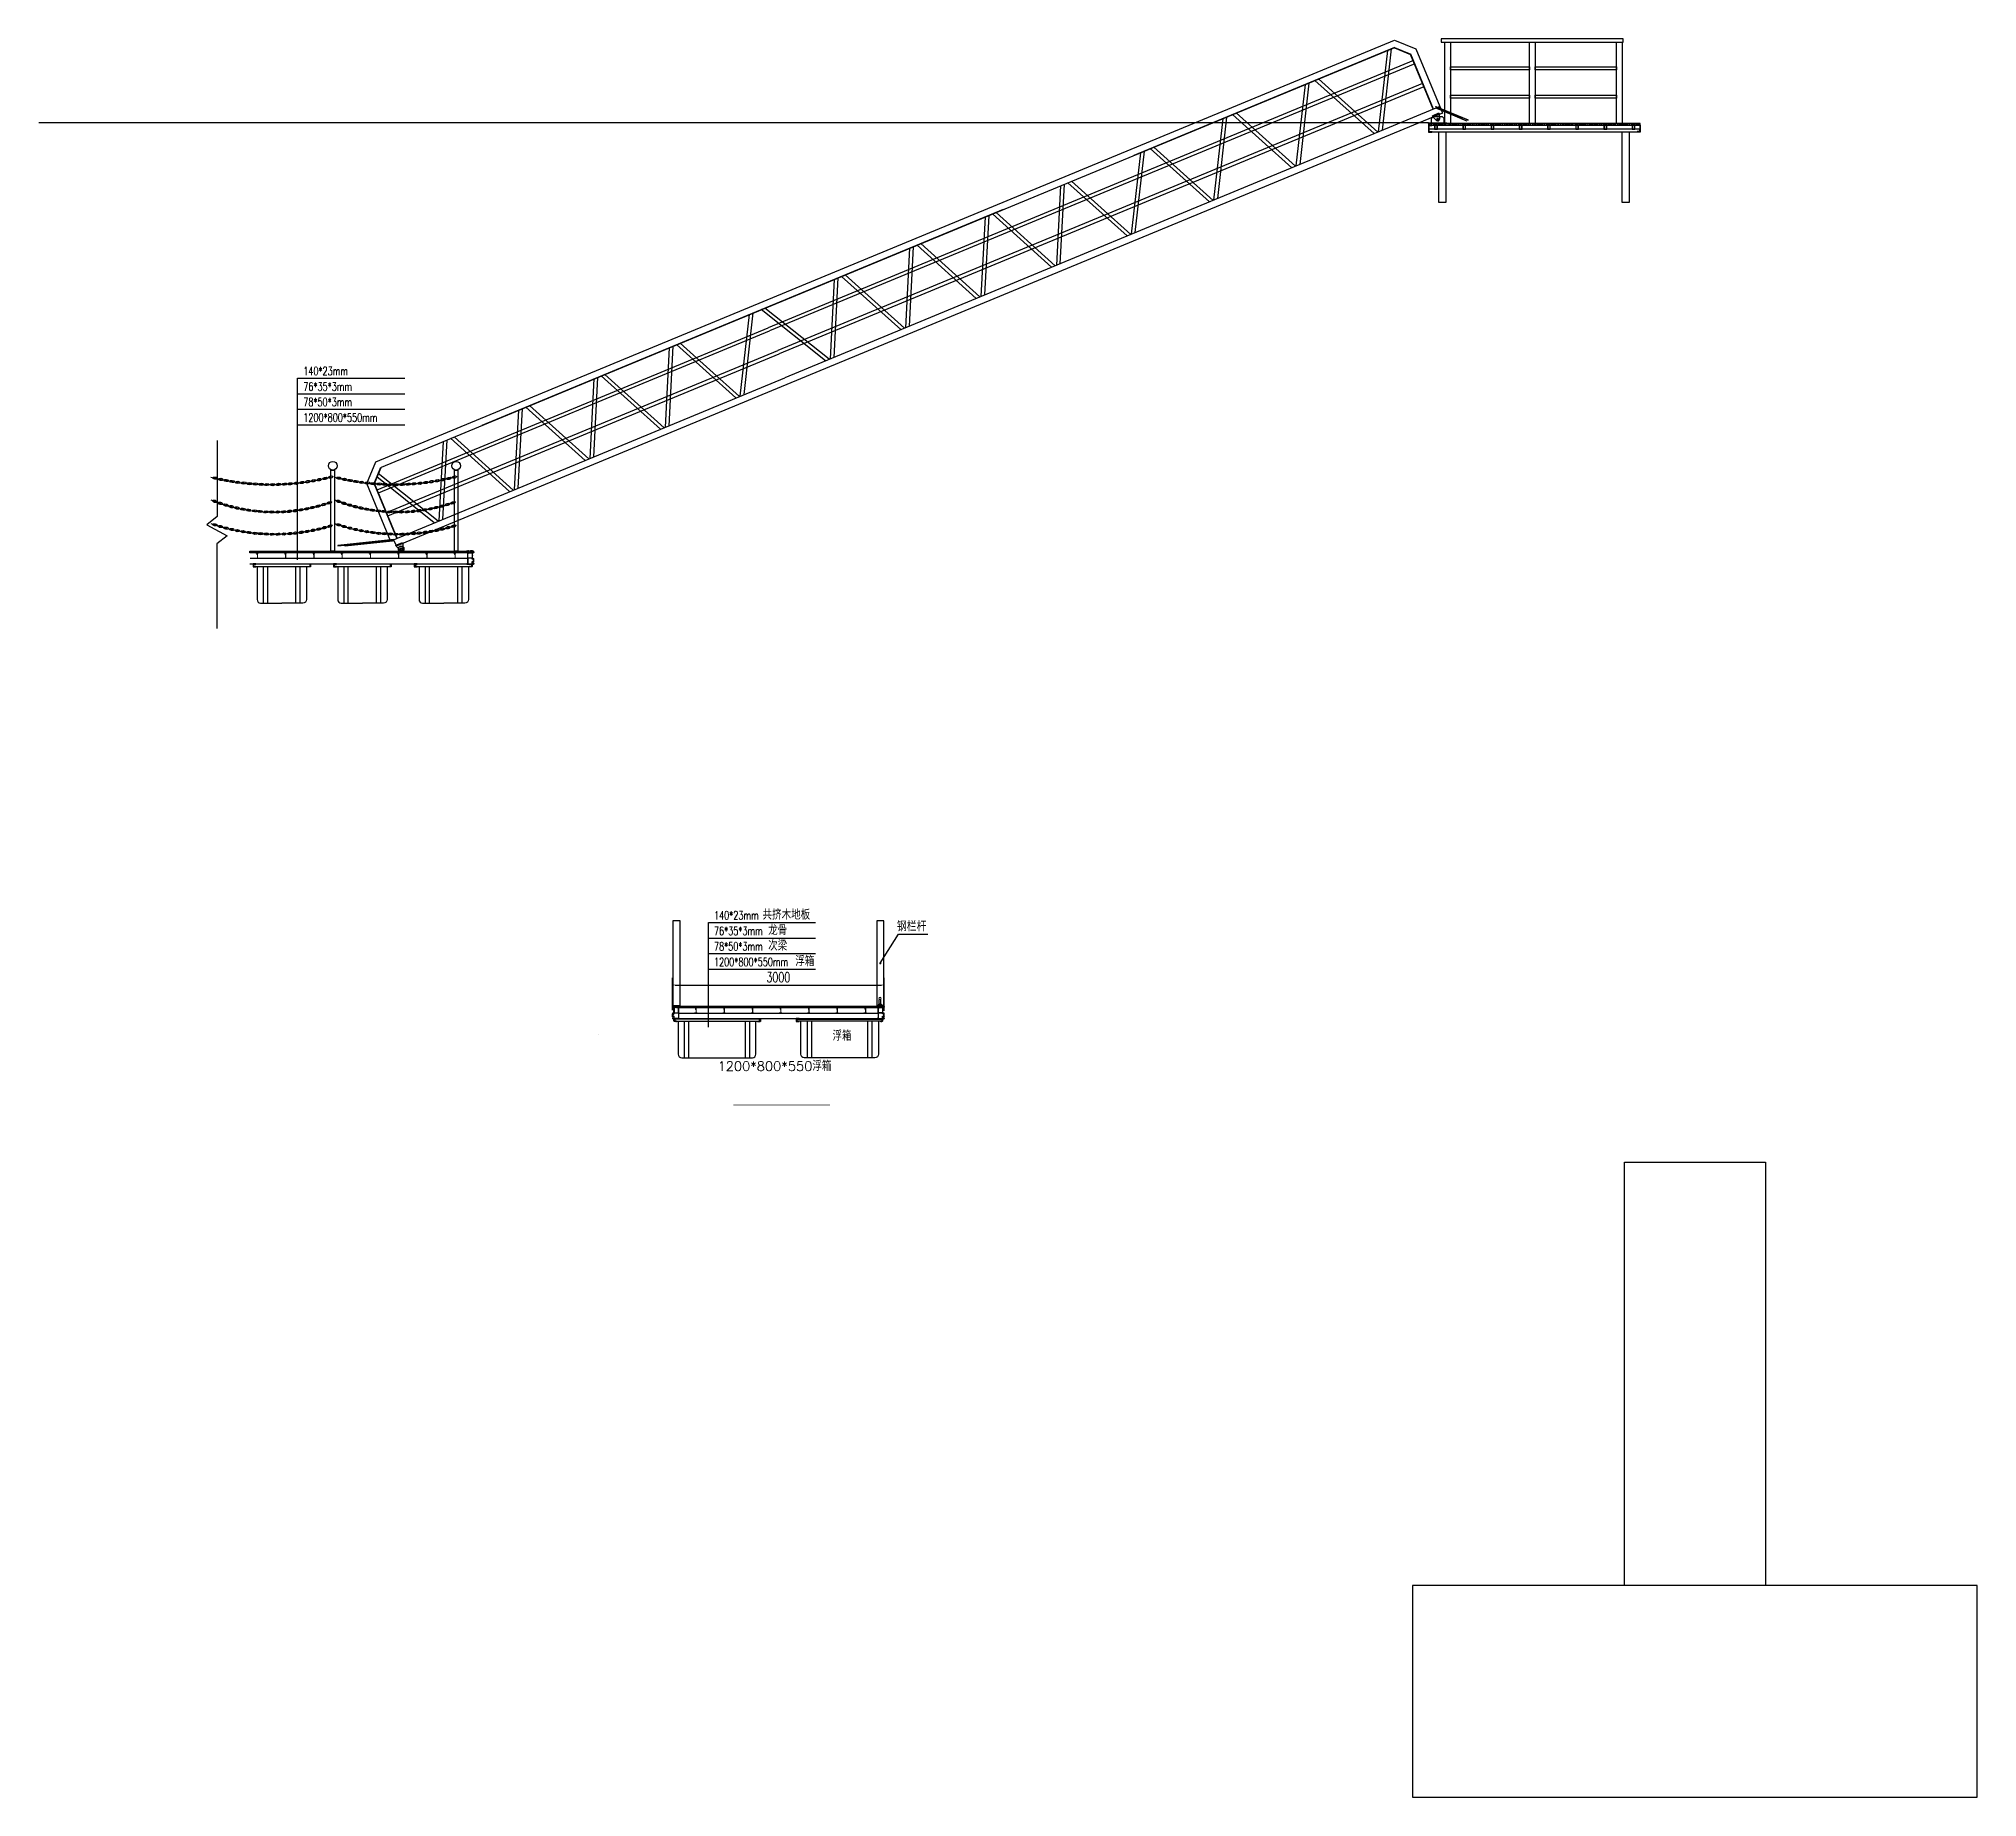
# Model space of a CAD drawing. Extents: x 36536 to 186646, y -14883 to 106449.
# Drawn here: x 153353 to 180819, y 16209 to 41135 of the extents above; entities that cross this region are included whole.
import ezdxf

# ---------------------------------------------------------------- set-up
doc = ezdxf.new("R2010")
doc.units = 0
doc.header["$LTSCALE"] = 1000
doc.header["$MEASUREMENT"] = 0
for name, pattern in [('BLTA11-LD-L-4001_Plot Plan for Seawater Intake System_20140729$0$key plan$0${ Wide Dash }', [12, 4, -2, 4, -2]), ('CENTER2', [28.575, 19.05, -3.175, 3.175, -3.175]), ('DASHED2', [0.375, 0.25, -0.125])]:
    doc.linetypes.add(name, pattern=pattern)
doc.layers.add('0 [HR] Dim', color=6, linetype='Continuous', lineweight=13)
doc.layers.add('结构', color=52, linetype='Continuous', lineweight=18)
for name, color, linetype in [('DIM_LEAD', 3, 'Continuous'), ('DIM_SYMB', 3, 'Continuous'), ('PUB_TEXT', 7, 'Continuous'), ('W-_ANTICOLLISION防撞措施', 6, 'Continuous'), ('W-bridge approach引桥', 4, 'Continuous'), ('W-PLASTIC_RAILINGS塑木栏杆', 6, 'Continuous'), ('W-STEEL_FRAME钢架', 3, 'Continuous'), ('W-STEEL_KEEL钢龙骨', 5, 'Continuous'), ('W-WOOD_FLOOR木地板', 30, 'Continuous'), ('尺寸', 6, 'Continuous'), ('浮箱U槽', 5, 'Continuous'), ('铝架', 3, 'Continuous')]:
    doc.layers.add(name, color=color, linetype=linetype)
doc.styles.add('_TCH_DIM', font='SIMPLEX.shx', dxfattribs={"width": 0.7, "bigfont": 'hztxt.shx'})
doc.styles.get("Standard").update_dxf_attribs({"font": 'simplex.shx', "width": 0.8, "bigfont": 'hztxt.shx'})
doc.styles.add('STANDARD_T3', font='simplex.shx', dxfattribs={"width": 0.7, "bigfont": 'hztxt.shx'})
doc.dimstyles.new('W&&40', dxfattribs={"dimtxt": 140, "dimasz": 40, "dimexe": 100, "dimexo": 120, "dimgap": 40, "dimtad": 1, "dimdec": 0, "dimzin": 0, "dimdsep": 46, "dimtxsty": 'STANDARD_T3', "dimcen": 0.09, "dimclrd": 1, "dimclre": 1, "dimclrt": 7, "dimazin": 2, "dimtfac": 1, "dimtdec": 0, "dimtix": 1, "dimtmove": 2, "dimatfit": 3, "dimfxl": 100, "dimtolj": 1, "dimtzin": 0, "dimarcsym": 0})

msp = doc.modelspace()

# ---------------------------------------------------------------- texts
at = {"layer": 'PUB_TEXT', "color": 7, "style": '_TCH_DIM', "width": 0.705882}
for s, p in [('76*35*3mm', (157100.3, 36145.4)), ('140*23mm', (157100.3, 36365.2)), ('78*50*3mm', (157100.3, 35925.6)), ('1200*800*550mm', (157100.3, 35705.8)), ('140*23mm', (162919.9, 28649.5)), ('76*35*3mm', (162919.9, 28429.7)), ('78*50*3mm', (162919.9, 28209.9)), ('1200*800*550mm', (162919.9, 27990.1))]:
    msp.add_text(s, height=119, dxfattribs=at).set_placement(p)
at = {"layer": 'PUB_TEXT', "color": 7, "style": '_TCH_DIM'}
for s, height, p in [('共挤木地板', 135.04, (163607.9, 28649.5)), ('龙骨', 135.04, (163687.9, 28429.7)), ('钢栏杆', 140, (165511.4, 28483.8, 0)), ('次梁', 135.04, (163687.9, 28209.9)), ('浮箱', 135.04, (164071.9, 27990.1))]:
    msp.add_text(s, height=height, dxfattribs=at).set_placement(p)
at = {"layer": 'PUB_TEXT'}
for s, height, p in [('浮箱', 135.04, (164599.9, 26932.5)), ('1200*800*550浮箱', 135.035, (162970.7, 26505))]:
    msp.add_text(s, height=height, dxfattribs=at).set_placement(p)

# ---------------------------------------------------------------- blocks, each defined once
blk = doc.blocks.new('0102')
at = {"color": 5, "lineweight": -3}
for p, q in [((-1521475, 1202749), (-1521475, 1203269)), ((-1521415, 1202749), (-1521415, 1203269)), ((-1520615, 1203269), (-1520615, 1202749)), ((-1520555, 1203269), (-1520555, 1202749))]:
    blk.add_line(p, q, dxfattribs=at)
at = {"color": 5}
blk.add_lwpolyline([(-1521615, 1203299), (-1521615, 1203269), (-1521565, 1203269), (-1520465, 1203268), (-1520415, 1203269), (-1520415, 1203299)], close=True, dxfattribs=at)
at = {"color": 5, "lineweight": -3}
blk.add_lwpolyline([(-1521565, 1203269), (-1521565, 1202799, 0.414214), (-1521515, 1202749), (-1520515, 1202749, 0.414214), (-1520465, 1202799), (-1520465, 1203269)], format="xyb", dxfattribs=at)
blk = doc.blocks.new('*D534')
at = {"layer": 'Defpoints', "color": 0, "transparency": 16777216}
for p in [(165332, 27722), (162332, 27244), (165332, 27236)]:
    blk.add_point(p, dxfattribs=at)
at = {"layer": 'W-WOOD_FLOOR木地板', "color": 1, "lineweight": -2, "transparency": 16777216}
for p, q in [((162332, 27364), (162332, 27822)), ((165332, 27356), (165332, 27822)), ((162372, 27722), (165292, 27722))]:
    blk.add_line(p, q, dxfattribs=at)
at = {"layer": 'W-WOOD_FLOOR木地板', "color": 1, "transparency": 16777216}
for points in [[(162372, 27729), (162372, 27715), (162332, 27722)], [(165292, 27729), (165292, 27715), (165332, 27722)]]:
    blk.add_solid(points, dxfattribs=at)
at = {"layer": 'W-WOOD_FLOOR木地板', "color": 7, "transparency": 16777216, "insert": (163832, 27832), "char_height": 140, "attachment_point": 5, "style": 'STANDARD_T3'}
blk.add_mtext('\\A1;3000', dxfattribs=at)
blk = doc.blocks.new('$matou$00000085')
at = {"color": 0, "lineweight": 5}
for p, q in [((-17, 36, 0), (-17, 37, 0)), ((-4, 34, 0), (-4, 35, 0)), ((-1, 13, 0), (-3, 13, 0))]:
    blk.add_line(p, q, dxfattribs=at)
at = {"color": 0, "lineweight": 0, "ltscale": 0.5}
blk.add_arc((-2, 17, 0), 4.07, 274.7282, 349.8472, dxfattribs=at)
at = {"layer": '结构', "color": 0, "linetype": 'ByBlock', "lineweight": 0, "ltscale": 0.5}
for p, q in [((-7, 38, 0), (-16, 38, 0)), ((-16, 35, 0), (-8, 35, 0)), ((-7, -34, 0), (-7, 34, 0)), ((-5, 33, 0), (-4, 34, 0)), ((-4, 33, 0), (-5, 33, 0)), ((-5, 31, 0), (-4, 32, 0)), ((-4, 31, 0), (-5, 31, 0)), ((-5, 31, 0), (-4, 31, 0)), ((-4, 31, 0), (-5, 31, 0)), ((-5, 29, 0), (-4, 29, 0)), ((-4, 29, 0), (-5, 29, 0)), ((-5, 27, 0), (-4, 27, 0)), ((-4, 27, 0), (-5, 27, 0)), ((-4, 26, 0), (-5, 25, 0)), ((-5, 25, 0), (-4, 25, 0)), ((-5, 24, 0), (-4, 23, 0)), ((-4, 24, 0), (-5, 24, 0)), ((-5, 22, 0), (-4, 22, 0)), ((-4, 22, 0), (-5, 22, 0)), ((-5, 20, 0), (-4, 20, 0)), ((-4, 20, 0), (-5, 20, 0)), ((-4, 32, 0), (-4, 33, 0)), ((-4, 31, 0), (-4, 29, 0)), ((-4, 31, 0), (-4, 31, 0)), ((-4, 29, 0), (-4, 27, 0)), ((-4, 27, 0), (-4, 26, 0)), ((-4, 25, 0), (-4, 24, 0)), ((-4, 23, 0), (-4, 22, 0)), ((-4, 22, 0), (-4, 20, 0)), ((-4, 20, 0), (-4, 19, 0)), ((-4, -34, 0), (-4, 12, 0)), ((-1, 34, 0), (-1, 35, 0)), ((0, 33, 0), (-1, 34, 0)), ((-1, 33, 0), (0, 33, 0)), ((-1, 32, 0), (-1, 33, 0)), ((0, 31, 0), (-1, 32, 0)), ((-1, 31, 0), (0, 31, 0)), ((-1, 30, 0), (-1, 31, 0)), ((0, 30, 0), (-1, 30, 0)), ((-1, 29, 0), (0, 30, 0)), ((-1, 28, 0), (-1, 29, 0)), ((0, 28, 0), (-1, 28, 0)), ((-1, 28, 0), (0, 28, 0)), ((-1, 26, 0), (-1, 28, 0)), ((0, 26, 0), (-1, 26, 0)), ((-1, 26, 0), (0, 26, 0)), ((-1, 25, 0), (-1, 26, 0)), ((0, 24, 0), (-1, 25, 0)), ((-1, 24, 0), (0, 24, 0)), ((-1, 23, 0), (-1, 24, 0)), ((0, 22, 0), (-1, 23, 0)), ((-1, 22, 0), (0, 22, 0)), ((-1, 22, 0), (-1, 22, 0)), ((-1, 21, 0), (-1, 22, 0)), ((0, 21, 0), (-1, 21, 0)), ((-1, 20, 0), (0, 21, 0)), ((-1, 19, 0), (-1, 20, 0)), ((2, 38, 0), (16, 38, 0)), ((3, 34, 0), (3, 17, 0)), ((16, 35, 0), (4, 35, 0)), ((17, 37, 0), (17, 36, 0)), ((-17, -35, 0), (-8, -35, 0)), ((-17, -38, 0), (-17, -36, 0)), ((17, -38, 0), (-17, -38, 0)), ((-3, -35, 0), (17, -35, 0)), ((17, -36, 0), (17, -38, 0))]:
    blk.add_line(p, q, dxfattribs=at)
for centre, radius, start, end in [((-16, 37, 0), 1, 90, 180), ((-16, 36, 0), 1, 180, 270), ((-8, 34, 0), 1, 0, 90), ((-7, 35, 0), 3, 0, 90.0017), ((-2, 19, 0), 1.75, 180, 0), ((-3, 12, 0), 1, 90, 180), ((2, 35, 0), 3, 89.9983, 180), ((4, 34, 0), 1, 90, 180), ((16, 37, 0), 1, 0, 90), ((16, 36, 0), 1, 270, 360), ((-17, -36, 0), 0.5, 90, 180), ((-17, -38, 0), 0.5, 180, 270), ((-8, -34, 0), 1, 270, 0), ((-3, -34, 0), 1, 180, 270), ((17, -36, 0), 0.5, 0, 90), ((17, -38, 0), 0.5, 270, 0)]:
    blk.add_arc(centre, radius, start, end, dxfattribs=at)
blk = doc.blocks.new('*U532')
at = {"layer": 'W-STEEL_KEEL钢龙骨', "yscale": -1, "rotation": 180}
blk.add_blockref('$matou$00000085', (0, 0, 0), dxfattribs=at)
blk = doc.blocks.new('*U533')
at = {"layer": '浮箱U槽', "color": 0, "linetype": 'ByBlock', "lineweight": -2, "transparency": 16777216}
for p in [(-2400, 0), (-2000, 0), (-1600, 0), (-1200, 0), (-800, 0), (-400, 0), (0, 0)]:
    blk.add_blockref('*U532', p, dxfattribs=at)
blk = doc.blocks.new('asfdsgfdgh')
at = {"color": 3, "lineweight": -3}
for p, q in [((154131, 29951), (154129, 29951)), ((154134, 29950), (154134, 29951)), ((154136, 29951), (154136, 29950)), ((154136, 29950), (154136, 29951)), ((154138, 29950), (154138, 29951)), ((154152, 29951), (154147, 29951)), ((154157, 29944), (154157, 29948)), ((154171, 29948), (154171, 29944)), ((154182, 29951), (154177, 29951)), ((154182, 29951), (154180, 29951)), ((154182, 29950), (154182, 29951)), ((154184, 29950), (154184, 29951)), ((154185, 29951), (154185, 29950)), ((154186, 29950), (154186, 29951)), ((154135, 29921), (154135, 29884)), ((154135, 29817), (154135, 29768)), ((154197, 29926), (154185, 29926)), ((154203, 29884), (154203, 29927)), ((154222, 29818), (154222, 29837))]:
    blk.add_line(p, q, dxfattribs=at)
for points in [[(154122, 29948), (154122, 29948, 0.414214), (154122, 29948), (154145, 29948)], [(154131, 29951, -0.198912), (154132, 29951), (154132, 29950)], [(154132, 29950), (154132, 29951, -0.198912), (154133, 29951), (154133, 29951, -0.198912), (154134, 29951), (154134, 29950)], [(154135, 29951), (154135, 29951, -0.198912), (154136, 29951)], [(154135, 29921, -0.414214), (154136, 29922), (154145, 29922, 0.414214), (154146, 29923), (154146, 29947, 0.414214), (154145, 29948)], [(154137, 29951), (154137, 29951, -0.198912), (154138, 29951), (154138, 29950)], [(154139, 29951), (154139, 29951, -0.198912), (154140, 29951), (154140, 29950)], [(154140, 29950), (154140, 29951, -0.198912), (154141, 29951), (154141, 29951, -0.198912), (154142, 29951), (154142, 29950)], [(154142, 29950), (154143, 29951, -0.198912), (154143, 29951), (154143, 29951, -0.198912), (154144, 29951), (154144, 29950)], [(154144, 29950), (154145, 29951, -0.198912), (154145, 29951), (154145, 29951, -0.198912), (154146, 29951), (154146, 29950)], [(154146, 29950), (154147, 29951, -0.198912), (154147, 29951), (154148, 29951)], [(154164, 29926), (154150, 29926, -0.414214), (154149, 29927), (154149, 29943, -0.414214), (154150, 29944), (154157, 29944)], [(154165, 29926), (154178, 29926, 0.414214), (154179, 29927), (154179, 29943, 0.414214), (154178, 29944), (154172, 29944)], [(154184, 29951), (154183, 29951, 0.198912), (154183, 29951), (154183, 29950)], [(154202, 29947), (154202, 29947), (154186, 29947, 0.414214), (154183, 29944), (154183, 29928, 0.414518), (154185, 29926)], [(154186, 29951, 0.198912), (154186, 29951), (154185, 29951)], [(154188, 29950), (154188, 29951, 0.198912), (154188, 29951), (154187, 29951, 0.198912), (154187, 29951), (154187, 29950)], [(154191, 29950), (154190, 29951, 0.198912), (154190, 29951), (154189, 29951, 0.198912), (154189, 29951), (154189, 29950)], [(154193, 29950), (154192, 29951, 0.198912), (154192, 29951), (154191, 29951, 0.198912), (154191, 29951), (154191, 29950)], [(154195, 29950), (154194, 29951, 0.198912), (154194, 29951), (154193, 29951, 0.198912), (154193, 29951), (154193, 29950)], [(154197, 29950), (154196, 29951, 0.198912), (154196, 29951), (154195, 29951, 0.198912), (154195, 29951), (154195, 29950)], [(154197, 29951, 0.198912), (154197, 29951), (154197, 29950)], [(154202, 29951, -0.414214), (154222, 29931), (154222, 29929)], [(154135, 29846), (154135, 29768, -2.414214), (154134, 29767), (154123, 29767, 0.414214), (154122, 29766), (154122, 29765, 0.414214), (154123, 29764)], [(154123, 29764), (154198, 29764, -0.414214), (154200, 29762), (154200, 29740, -0.414214), (154191, 29731)], [(154135, 29883), (154135, 29883, -0.414214), (154135, 29883), (154135, 29883, 0.198912), (154135, 29882), (154135, 29882), (154135, 29818)], [(154135, 29818), (154135, 29818, -0.414214), (154135, 29817), (154135, 29817)], [(154164, 29926, -0.198912), (154164, 29926), (154164, 29925, 0.414214), (154164, 29925), (154165, 29926, -0.198912), (154165, 29926)], [(154174, 29728), (154174, 29728, 0.414214), (154174, 29728), (154173, 29728, -0.198912), (154173, 29728), (154165, 29728, -0.414214), (154164, 29729), (154164, 29730, -0.414214), (154165, 29731), (154191, 29731)], [(154174, 29728, 0.198912), (154174, 29728), (154191, 29728)], [(154191, 29728, 0.414214), (154203, 29740), (154203, 29762, -0.414214), (154205, 29764), (154220, 29764)], [(154218, 29932), (154218, 29932), (154201, 29932, 0.414214), (154199, 29930), (154199, 29928, -0.413909), (154197, 29926)], [(154203, 29884, -0.198912), (154203, 29883), (154203, 29883, 0.414214), (154203, 29883), (154203, 29883, -0.198912), (154203, 29882)], [(154215, 29846, 0.403535), (154214, 29846), (154213, 29838, -0.362489), (154212, 29837), (154205, 29837, -0.414214), (154203, 29839), (154203, 29882)], [(154218, 29790), (154218, 29797, 0.414214), (154217, 29798), (154204, 29798, 0.414214), (154203, 29797), (154203, 29783, -0.198912), (154203, 29783), (154203, 29783, 0.414214), (154203, 29782), (154203, 29782, -0.198912), (154203, 29782), (154203, 29769, 0.414214), (154204, 29768), (154217, 29768, 0.414214), (154218, 29769), (154218, 29775)], [(154205, 29929), (154212, 29929, -0.362489), (154213, 29928), (154214, 29920)], [(154222, 29792, -0.414214), (154220, 29790), (154218, 29790, -0.414214), (154218, 29790)], [(154218, 29775, -0.414214), (154218, 29776), (154220, 29776)], [(154222, 29770), (154222, 29766, -0.414214), (154220, 29764)], [(154222, 29818, -0.198912), (154222, 29818), (154222, 29818, 0.414214), (154222, 29817), (154222, 29817, -0.198912), (154222, 29817)]]:
    blk.add_lwpolyline(points, format="xyb", dxfattribs=at)
for points in [[(154202, 29951), (154197, 29951), (154200, 29951)], [(154222, 29792), (154222, 29803), (154222, 29817)]]:
    blk.add_lwpolyline(points, dxfattribs=at)
for points in [[(154146, 29919, 0.356394), (154149, 29921, -0.356394), (154151, 29923), (154196, 29923, -0.414214), (154199, 29920), (154199, 29852, -0.414214), (154197, 29850), (154141, 29850, -0.414214), (154138, 29853), (154138, 29916, -0.414214), (154141, 29919)], [(154138, 29771, 0.414214), (154141, 29768), (154196, 29768, 0.414214), (154199, 29771), (154199, 29798, -0.414214), (154202, 29801), (154216, 29801, 0.414214), (154219, 29804), (154219, 29830, 0.414214), (154216, 29833), (154202, 29833, -0.414214), (154199, 29836), (154199, 29845, 0.414214), (154197, 29847), (154141, 29847, 0.414214), (154138, 29844)]]:
    blk.add_lwpolyline(points, format="xyb", close=True, dxfattribs=at)
for centre, radius, start, end in [((154130, 29937), 13.8, 87.6185, 125.1606), ((154132, 29950), 0.201, 225, 315), ((154135, 29951), 0.201, 90, 135), ((154134, 29950), 0.201, 225, 315), ((154137, 29951), 0.201, 90, 135), ((154136, 29950), 0.201, 225, 315), ((154139, 29951), 0.201, 90, 135), ((154138, 29950), 0.201, 225, 315), ((154140, 29950), 0.201, 225, 315), ((154142, 29950), 0.201, 225, 315), ((154144, 29950), 0.201, 225, 315), ((154146, 29950), 0.201, 225, 315), ((154152, 29944), 6.62, 38.3047, 92.8074), ((154157, 29944), 0.201, 270, 360), ((154177, 29944), 6.62, 87.1926, 141.6953), ((154172, 29944), 0.201, 179.7259, 270), ((154182, 29951), 0.201, 45, 90), ((154183, 29950), 0.201, 225, 315), ((154184, 29951), 0.201, 45, 90), ((154185, 29950), 0.201, 225, 315), ((154185, 29951), 0.201, 90, 135), ((154187, 29950), 0.201, 225, 315), ((154189, 29950), 0.201, 225, 315), ((154191, 29950), 0.201, 225, 315), ((154193, 29950), 0.201, 225, 315), ((154195, 29950), 0.201, 225, 315), ((154197, 29950), 0.201, 225, 315), ((154202, 29931), 16, 3.5528, 90.1834), ((154135, 29884), 0.201, 180, 225), ((154135, 29818), 0.201, 180, 225), ((154135, 29817), 0.201, 135, 180), ((154205, 29927), 2.01, 90, 180), ((154215, 29921), 1, 190.3, 270), ((154212, 29929), 9.88, 288.0139, 0.2906), ((154212, 29837), 10.1, 0.2945, 69.9578), ((154215, 29770), 6.62, 357.1926, 51.6953)]:
    blk.add_arc(centre, radius, start, end, dxfattribs=at)
blk = doc.blocks.new('A$C47c33f2f')
at = {"color": 4}
for p, q in [((0, 0), (46, 0)), ((44, 2), (2, 2)), ((2, 2), (2, 2)), ((4, 18), (4, 4)), ((4, 18), (42, 18)), ((4, 4), (42, 4)), ((12, 26), (12, 88)), ((12, 26), (32, 26)), ((34, 26), (34, 88)), ((42, 16), (42, 4))]:
    blk.add_line(p, q, dxfattribs=at)
blk.add_circle((23, 104), 15, dxfattribs=at)
for centre, radius, start, end in [((2, 0), 2.5, 90, 180), ((2, 4), 2, 270, 0), ((12, 18), 8, 90, 180), ((-5, 88), 17.3, 1.4825, 29.9307), ((32, 16), 10, 0, 90), ((51, 88), 17.3, 150.0693, 178.5175), ((44, 4), 2, 180, 270), ((44, 0), 2.5, 0, 90)]:
    blk.add_arc(centre, radius, start, end, dxfattribs=at)
at = {"layer": '尺寸'}
for p, q in [((0, 0), (0, 0)), ((0, 0), (0, 0)), ((44, 2), (44, 2)), ((46, 0), (46, 0))]:
    blk.add_line(p, q, dxfattribs=at)
blk = doc.blocks.new('A$C346F54CD')
at = {"layer": 'W-STEEL_FRAME钢架', "color": 4}
for p, q in [((3, 48), (0, 48)), ((0, 0), (0, 48)), ((0, 0), (100, 0)), ((10, 13), (7, 44)), ((18, 5), (82, 5)), ((90, 13), (93, 44)), ((97, 48), (100, 48)), ((100, 0), (100, 48))]:
    blk.add_line(p, q, dxfattribs=at)
for centre, radius, start, end in [((3, 44), 4.25, 0, 90), ((18, 14), 8.5, 185.7106, 270), ((82, 14), 8.5, 270, 354.2894), ((97, 44), 4.25, 90, 180)]:
    blk.add_arc(centre, radius, start, end, dxfattribs=at)
blk = doc.blocks.new('*U551')
at = {"layer": 'W-STEEL_KEEL钢龙骨'}
for points in [[(-20, -30), (20, -30), (20, 30), (-20, 30)], [(-17, -27), (17, -27), (17, 27), (-17, 27)]]:
    blk.add_lwpolyline(points, close=True, dxfattribs=at)
blk = doc.blocks.new('*U552')
at = {"layer": 'W-STEEL_KEEL钢龙骨', "color": 0, "linetype": 'ByBlock', "lineweight": -2, "transparency": 16777216}
for p in [(0, 0), (400, 0), (800, 0), (1200, 0), (1600, 0), (2000, 0), (2400, 0), (2800, 0)]:
    blk.add_blockref('*U551', p, dxfattribs=at)
blk = doc.blocks.new('滚轮支架 -left')
for p, q in [((-50, 10), (-22, 81)), ((50, 10), (22, 81))]:
    blk.add_line(p, q)
at = {"color": 3, "linetype": 'CENTER2'}
for p, q in [((-15, 70), (15, 70)), ((0, 85), (0, 55))]:
    blk.add_line(p, q, dxfattribs=at)
blk.add_lwpolyline([(-50, 10), (50, 10), (50, -5), (-50, -5)], close=True)
blk.add_circle((0, 70), 11)
blk.add_arc((0, 70), 25, 26.1956, 153.8044)
blk = doc.blocks.new('Hole -side1')
at = {"color": 3, "linetype": 'CENTER2'}
blk.add_line((-13, 0), (26, 0), dxfattribs=at)
at = {"linetype": 'DASHED2'}
blk.add_lwpolyline([(0, -11), (10, -11), (10, 11), (0, 11)], close=True, dxfattribs=at)
blk = doc.blocks.new('滚轮')
for radius in [40, 37, 9, 8]:
    blk.add_circle((0, 0), radius)
blk = doc.blocks.new('sdsdgfhfh')
blk.add_lwpolyline([(157728, 33566), (157730, 33563, 0.414214), (157732, 33563), (158377, 34032, 0.416514), (158377, 34033), (158375, 34036, 0.411917), (158373, 34037), (157729, 33568)], format="xyb")
blk.add_lwpolyline([(157815, 33623), (158362, 34021), (158369, 34010), (157823, 33613)], close=True)
blk.add_lwpolyline([(157818, 33619), (158365, 34017)])
blk = doc.blocks.new('80sdfsd')
at = {"color": 5, "lineweight": -3}
for p, q in [((-1521475, 1202749), (-1521475, 1203269)), ((-1521415, 1202749), (-1521415, 1203269)), ((-1521015, 1202749), (-1521015, 1203269)), ((-1520955, 1202749), (-1520955, 1203269))]:
    blk.add_line(p, q, dxfattribs=at)
at = {"color": 5}
blk.add_lwpolyline([(-1521615, 1203299), (-1521615, 1203269), (-1521565, 1203269), (-1520815, 1203269), (-1520815, 1203269), (-1520815, 1203299)], close=True, dxfattribs=at)
at = {"color": 5, "lineweight": -3}
for points in [[(-1521565, 1203269), (-1521565, 1202799, 0.414214), (-1521515, 1202749), (-1521215, 1202749)], [(-1520865, 1203269), (-1520865, 1202799, -0.414214), (-1520915, 1202749), (-1521215, 1202749)]]:
    blk.add_lwpolyline(points, format="xyb", dxfattribs=at)
blk = doc.blocks.new('*U614')
at = {"layer": 'W-STEEL_KEEL钢龙骨', "yscale": -1, "rotation": 180}
blk.add_blockref('$matou$00000085', (0, 0, 0), dxfattribs=at)
blk = doc.blocks.new('*U615')
at = {"layer": '浮箱U槽', "color": 0, "linetype": 'ByBlock', "lineweight": -2, "transparency": 16777216}
for p in [(-2800, 0), (-2400, 0), (-2000, 0), (-1600, 0), (-1200, 0), (-800, 0), (-400, 0), (0, 0)]:
    blk.add_blockref('*U614', p, dxfattribs=at)
blk = doc.blocks.new('*U642')
blk.add_ellipse((61, 2), major_axis=(32.4, 2.7), ratio=0.48401)
blk = doc.blocks.new('*U643')
at = {"color": 0, "linetype": 'ByBlock', "lineweight": -2, "transparency": 16777216}
for p, rotation in [((157543, 34920), 345.8366380346332), ((157623, 34900), 347.2051172902687), ((157704, 34883), 348.5735965459039), ((158939, 34858), 9.100785380434134), ((159020, 34872), 10.46926463606993), ((159102, 34888), 11.83774389170565), ((159182, 34906), 13.20622314734111), ((157786, 34868), 349.9420758015391), ((157867, 34854), 351.3105550571743), ((157949, 34843), 352.6790343128097), ((158031, 34833), 354.047513568445), ((158114, 34825), 355.4159928240804), ((158196, 34820), 356.7844720797161), ((158279, 34816), 358.1529513353514), ((158362, 34814), 359.5214305909872), ((158445, 34815), 0.8899098466216955), ((158527, 34817), 2.25838910225748), ((158610, 34821), 3.626868357892188), ((158692, 34827), 4.995347613527709), ((158775, 34836), 6.363826869163022), ((158857, 34846), 7.732306124798465)]:
    blk.add_blockref('*U642', p, dxfattribs=dict(at, rotation=rotation))
blk = doc.blocks.new('*U644')
blk.add_ellipse((61, 2), major_axis=(32.4, 2.7), ratio=0.48401)
blk = doc.blocks.new('*U645')
at = {"color": 0, "linetype": 'ByBlock', "lineweight": -2, "transparency": 16777216}
for p, rotation in [((157543, 34598), 338.1623771704504), ((157620, 34568), 340.1348726219331), ((157699, 34541), 342.1073680734159), ((157778, 34517), 344.0798635248986), ((157858, 34496), 346.0523589763811), ((157938, 34478), 348.0248544278638), ((158020, 34462), 349.9973498793464), ((158101, 34449), 351.9698453308292), ((158183, 34439), 353.942340782312), ((158266, 34431), 355.9148362337948), ((158348, 34427), 357.8873316852776), ((158431, 34425), 359.8598271367631), ((158514, 34426), 1.832322588242085), ((158597, 34430), 3.804818039724905), ((158679, 34437), 5.777313491207522), ((158761, 34447), 7.749808942690142), ((158843, 34460), 9.722304394172786), ((158924, 34475), 11.69479984565542), ((159005, 34493), 13.66729529713806), ((159085, 34514), 15.6397907486205), ((159164, 34538), 17.61228620010297)]:
    blk.add_blockref('*U644', p, dxfattribs=dict(at, rotation=rotation))
blk = doc.blocks.new('*U646')
blk.add_ellipse((61, 2), major_axis=(32.4, 2.7), ratio=0.48401)
blk = doc.blocks.new('*U635')
at = {"color": 0, "linetype": 'ByBlock', "lineweight": -2, "transparency": 16777216}
for p, rotation in [((157543, 34263), 340.8325963447396), ((157621, 34237), 342.5598959192985), ((157701, 34213), 344.2871954938574), ((157781, 34192), 346.0144950684166), ((157861, 34173), 347.741794642976), ((157942, 34157), 349.4690942175354), ((158024, 34143), 351.1963937920945), ((158106, 34131), 352.9236933666534), ((158188, 34122), 354.6509929412124), ((158271, 34116), 356.3782925157717), ((158353, 34112), 358.1055920903313), ((158436, 34110), 359.8328916648899), ((158519, 34111), 1.560191239449659), ((158602, 34115), 3.287490814008967), ((158684, 34121), 5.014790388568137), ((158767, 34129), 6.742089963127489), ((158849, 34140), 8.469389537686647), ((158930, 34154), 10.19668911224584), ((159011, 34170), 11.923988686805), ((159092, 34188), 13.65128826136394), ((159172, 34209), 15.3785878359231)]:
    blk.add_blockref('*U646', p, dxfattribs=dict(at, rotation=rotation))
blk = doc.blocks.new('*U651')
blk.add_ellipse((61, 2), major_axis=(32.4, 2.7), ratio=0.48401)
blk = doc.blocks.new('*U652')
at = {"color": 0, "linetype": 'ByBlock', "lineweight": -2, "transparency": 16777216}
for p, rotation in [((155790, 34920), 345.8366380346332), ((155870, 34900), 347.2051172902687), ((155951, 34883), 348.5735965459039), ((157185, 34858), 9.100785380434134), ((157267, 34872), 10.46926463606993), ((157348, 34888), 11.83774389170565), ((157429, 34906), 13.20622314734111), ((156032, 34868), 349.9420758015391), ((156114, 34854), 351.3105550571743), ((156196, 34843), 352.6790343128097), ((156278, 34833), 354.047513568445), ((156360, 34825), 355.4159928240804), ((156443, 34820), 356.7844720797161), ((156526, 34816), 358.1529513353514), ((156608, 34814), 359.5214305909872), ((156691, 34815), 0.8899098466216955), ((156774, 34817), 2.25838910225748), ((156857, 34821), 3.626868357892188), ((156939, 34827), 4.995347613527709), ((157021, 34836), 6.363826869163022), ((157104, 34846), 7.732306124798465)]:
    blk.add_blockref('*U651', p, dxfattribs=dict(at, rotation=rotation))
blk = doc.blocks.new('*U647')
blk.add_ellipse((61, 2), major_axis=(32.4, 2.7), ratio=0.48401)
blk = doc.blocks.new('*U648')
at = {"color": 0, "linetype": 'ByBlock', "lineweight": -2, "transparency": 16777216}
for p, rotation in [((155790, 34598), 338.1623771704504), ((155867, 34568), 340.1348726219331), ((155945, 34541), 342.1073680734159), ((156024, 34517), 344.0798635248986), ((156104, 34496), 346.0523589763811), ((156185, 34478), 348.0248544278638), ((156266, 34462), 349.9973498793464), ((156348, 34449), 351.9698453308292), ((156430, 34439), 353.942340782312), ((156513, 34431), 355.9148362337948), ((156595, 34427), 357.8873316852776), ((156678, 34425), 359.8598271367631), ((156761, 34426), 1.832322588242085), ((156843, 34430), 3.804818039724905), ((156926, 34437), 5.777313491207522), ((157008, 34447), 7.749808942690142), ((157090, 34460), 9.722304394172786), ((157171, 34475), 11.69479984565542), ((157252, 34493), 13.66729529713806), ((157332, 34514), 15.6397907486205), ((157411, 34538), 17.61228620010297)]:
    blk.add_blockref('*U647', p, dxfattribs=dict(at, rotation=rotation))
blk = doc.blocks.new('*U649')
blk.add_ellipse((61, 2), major_axis=(32.4, 2.7), ratio=0.48401)
blk = doc.blocks.new('*U650')
at = {"color": 0, "linetype": 'ByBlock', "lineweight": -2, "transparency": 16777216}
for p, rotation in [((155790, 34263), 340.8325963447396), ((155868, 34237), 342.5598959192985), ((155947, 34213), 344.2871954938574), ((156027, 34192), 346.0144950684166), ((156108, 34173), 347.741794642976), ((156189, 34157), 349.4690942175354), ((156271, 34143), 351.1963937920945), ((156353, 34131), 352.9236933666534), ((156435, 34122), 354.6509929412124), ((156517, 34116), 356.3782925157717), ((156600, 34112), 358.1055920903313), ((156683, 34110), 359.8328916648899), ((156766, 34111), 1.560191239449659), ((156848, 34115), 3.287490814008967), ((156931, 34121), 5.014790388568137), ((157013, 34129), 6.742089963127489), ((157095, 34140), 8.469389537686647), ((157177, 34154), 10.19668911224584), ((157258, 34170), 11.923988686805), ((157339, 34188), 13.65128826136394), ((157419, 34209), 15.3785878359231)]:
    blk.add_blockref('*U649', p, dxfattribs=dict(at, rotation=rotation))

# ---------------------------------------------------------------- dimensions: what is measured, and where the dimension line sits
at = {"layer": 'W-WOOD_FLOOR木地板'}
dim = msp.add_linear_dim(base=(165331.6, 27721.9), p1=(162331.6, 27244.3), p2=(165331.6, 27236.1), angle=180, dimstyle='W&&40', dxfattribs=at)
dim.commit()
dim.dimension.update_dxf_attribs({"geometry": '*D534', "text_midpoint": (163831.6, 27831.9)})

# ---------------------------------------------------------------- hatches: boundary and pattern name
at = {"layer": 'W-WOOD_FLOOR木地板'}
h = msp.add_hatch(dxfattribs=at)
h.set_pattern_fill('木纹03', color=256, scale=100)
h.set_pattern_definition([(0, (-1366838.8, -2427318.56), (200, 200), [10, -190]), (90, (-1366758.8, -2427248.56), (-200, 200), [20, -180]), (45, (-1366798.8, -2427268.56), (0, 199.998082), [14.14, -42.42, 14.14, -28.28, 99, -85]), (45, (-1366848.8, -2427328.56), (0, 200), [14.142, -28.284, 14.142, -226.2]), (45, (-1366778.8, -2427308.56), (0, 200), [14.142, -268.700712]), (45, (-1366758.8, -2427318.56), (0, 200), [14.142, -268.700712]), (45, (-1366788.8, -2427298.56), (0, 200), [14.142, -268.700712]), (45, (-1366798.8, -2427288.56), (0, 200), [28.284, -254.558712]), (45, (-1366748.8, -2427138.56), (0, 200), [28.284, -254.558712]), (45, (-1366818.8, -2427278.56), (0, 200), [56.568, -226.274712]), (45, (-1366828.8, -2427268.56), (0, 200), [56.568, -226.274712]), (45, (-1366698.8, -2427208.56), (0, 200), [56.568, -226.274712]), (45, (-1366838.8, -2427248.56), (0, 200), [42.4264, -240.416312]), (45, (-1366878.8, -2427218.56), (0, 200), [42.4264, -240.416312]), (45, (-1366858.8, -2427238.56), (0, 200), [42.4264, -240.416312]), (45, (-1366728.8, -2427178.56), (0, 200), [70.71068, -212.132032]), (45, (-1366748.8, -2427168.56), (0, 200), [70.71068, -212.132032]), (45, (-1366728.8, -2427218.56), (0, 200), [98.994949, -183.847763]), (26.5650512, (-1366818.79, -2427298.56), (200, 8e-08), [22.360678, -424.852916]), (26.5650512, (-1366778.79, -2427238.56), (200, 8e-08), [22.360678, -424.852916]), (26.5650512, (-1366788.79, -2427258.56), (200, 8e-08), [22.360678, -424.852916]), (26.5650512, (-1366828.79, -2427318.56), (200, 8e-08), [44.72136, -402.492235]), (26.5650512, (-1366788.79, -2427228.56), (200, 8e-08), [67.082039, -380.131556]), (26.5650512, (-1366808.79, -2427218.56), (200, 8e-08), [89.442719, -357.770876]), (26.5650512, (-1366828.79, -2427208.56), (200, 8e-08), [89.442719, -357.770876]), (26.5650512, (-1366858.79, -2427148.56), (200, 8e-08), [89.442719, -357.770876]), (26.5650512, (-1366858.79, -2427168.56), (200, 8e-08), [111.8034, -335.410195]), (26.5650512, (-1366848.79, -2427188.56), (200, 8e-08), [111.8034, -335.410195]), (63.4349488, (-1366778.79, -2427268.56), (1e-08, 200), [22.360678, -424.852916]), (63.4349488, (-1366808.79, -2427288.56), (1e-08, 200), [22.360678, -424.852916]), (63.4349488, (-1366838.79, -2427318.56), (1e-08, 200), [44.72136, -402.492235]), (63.4349488, (-1366778.79, -2427288.56), (1e-08, 200), [44.72136, -402.492235]), (63.4349488, (-1366858.79, -2427328.56), (1e-08, 200), [67.082039, -380.131556]), (63.4349488, (-1366878.79, -2427328.56), (1e-08, 200), [89.442719, -357.770876]), (63.4349488, (-1366698.79, -2427318.56), (1e-08, 200), [89.442719, -357.770876]), (63.4349488, (-1366768.79, -2427298.56), (1e-08, 200), [89.442719, -357.770876]), (63.4349488, (-1366728.79, -2427318.56), (1e-08, 200), [111.8034, -335.410195]), (63.4349488, (-1366748.79, -2427308.56), (1e-08, 200), [111.8034, -335.410195])])
h.paths.add_polyline_path([(173045.7, 39934.7), (173045.7, 39911.7), (176045.7, 39911.7), (176045.7, 39934.7)])
h = msp.add_hatch(dxfattribs=at)
h.set_pattern_fill('木纹01', color=256, scale=50)
h.set_pattern_definition([(360, (-192623.67, 208707.56), (200, 200), [10, -190]), (360, (-192763.67, 208727.56), (200, 200), [20, -180]), (360, (-192633.67, 208737.56), (200, 200), [10, -190]), (360, (-192753.67, 208757.56), (200, 200), [10, -190]), (360, (-192633.67, 208767.56), (200, 200), [10, -190]), (360, (-192743.67, 208777.56), (200, 200), [10, -190]), (360, (-192633.67, 208787.56), (200, 200), [10, -190]), (360, (-192743.67, 208807.56), (200, 200), [10, -110, 10, -70]), (360, (-192743.67, 208827.56), (200, 200), [20, -100, 10, -70]), (360, (-192753.67, 208857.56), (200, 200), [10, -30, 10, -80, 10, -60]), (360, (-192763.67, 208877.56), (200, 200), [10, -40, 20, -130]), (360, (-192633.67, 208887.56), (200, 200), [10, -190]), (360, (-192763.67, 208897.56), (200, 200), [10, -50, 10, -130]), (45, (-192783.67, 208707.56), (5e-14, 200), [28.2842, -254.55851]), (45, (-192613.67, 208707.56), (5e-14, 200), [56.56854, -226.27417]), (45, (-192613.67, 208807.56), (5e-14, 200), [14.142, -268.70071]), (45, (-192783.67, 208827.56), (5e-14, 200), [42.4264, -240.41631]), (45, (-192613.67, 208827.56), (5e-14, 200), [70.71068, -212.13203]), (45, (-192613.67, 208857.56), (5e-14, 200), [42.4264, -240.41631]), (315, (-192653.67, 208877.56), (200, -9e-14), [14.142, -268.70071]), (315, (-192723.67, 208717.56), (200, -9e-14), [28.2842, -254.55851]), (315, (-192713.67, 208797.56), (200, -9e-14), [28.2842, -254.55851]), (315, (-192653.67, 208757.56), (200, -9e-14), [28.2842, -254.55851]), (315, (-192663.67, 208837.56), (200, -9e-14), [28.2842, -254.55851]), (315, (-192653.67, 208857.56), (200, -9e-14), [42.4264, -240.41631]), (315, (-192703.67, 208737.56), (200, -9e-14), [42.4264, -240.41631]), (315, (-192673.67, 208747.56), (200, -9e-14), [42.4264, -240.41631]), (315, (-192703.67, 208817.56), (200, -9e-14), [42.4264, -240.41631]), (315, (-192683.67, 208827.56), (200, -9e-14), [42.4264, -240.41631]), (26.56505, (-192773.67, 208747.56), (200, 8e-08), [22.36068, -424.85292]), (26.56505, (-192623.67, 208737.56), (200, 8e-08), [89.44272, -357.77088]), (26.56505, (-192623.67, 208767.56), (200, 8e-08), [89.44272, -357.77088]), (26.56505, (-192623.67, 208787.56), (200, 8e-08), [89.4428, -134, 44.722, -179.048795]), (26.56505, (-192603.67, 208817.56), (200, 8e-08), [22.36068, -424.85292]), (26.56505, (-192783.67, 208887.56), (200, 8e-08), [22.36068, -424.85292]), (26.56505, (-192623.67, 208887.56), (200, 8e-08), [44.72136, -402.49224]), (333.43495, (-192673.67, 208707.56), (200, -8e-08), [44.72136, -402.49224]), (333.43495, (-192743.67, 208757.56), (200, -8e-08), [44.72136, -402.49224]), (333.43495, (-192743.67, 208727.56), (200, -8e-08), [22.36068, -424.85224]), (333.43495, (-192733.67, 208777.56), (200, -8e-08), [67.08204, -380.13156]), (333.43495, (-192693.67, 208777.56), (200, -8e-08), [44.72136, -402.49224]), (333.43495, (-192673.67, 208787.56), (200, -8e-08), [44.72136, -402.49224]), (333.43495, (-192733.67, 208807.56), (200, -8e-08), [22.36068, -424.85224]), (333.43495, (-192723.67, 208827.56), (200, -8e-08), [22.36068, -424.85224]), (333.43495, (-192643.67, 208867.56), (200, -8e-08), [22.36068, -424.85224]), (333.43495, (-192653.67, 208797.56), (200, -8e-08), [22.36068, -424.85224]), (333.43495, (-192743.67, 208857.56), (200, -8e-08), [67.08204, -380.13156]), (333.43495, (-192753.67, 208877.56), (200, -8e-08), [44.72136, -402.49224]), (333.43495, (-192643.67, 208817.56), (200, -8e-08), [22.36, -201.24, 22.36, -201.253595]), (333.43495, (-192703.67, 208857.56), (200, -8e-08), [44.72136, -402.49224]), (333.43495, (-192693.67, 208877.56), (200, -8e-08), [44.72136, -402.49224]), (333.43495, (-192753.67, 208897.56), (200, -8e-08), [44.72136, -402.49224]), (333.43495, (-192693.67, 208897.56), (200, -8e-08), [44.72136, -402.49224])])
h.paths.add_polyline_path([(156341.2, 33870.8), (156341.2, 33846.8), (159437.1, 33846.8), (159437.1, 33870.8)])
h = msp.add_hatch(dxfattribs=at)
h.set_pattern_fill('木纹01', color=256, scale=50)
h.set_pattern_definition([(360, (-186808.32, 202261.2), (200, 200), [10, -190]), (360, (-186948.32, 202281.2), (200, 200), [20, -180]), (360, (-186818.32, 202291.2), (200, 200), [10, -190]), (360, (-186938.32, 202311.2), (200, 200), [10, -190]), (360, (-186818.32, 202321.2), (200, 200), [10, -190]), (360, (-186928.32, 202331.2), (200, 200), [10, -190]), (360, (-186818.32, 202341.2), (200, 200), [10, -190]), (360, (-186928.32, 202361.2), (200, 200), [10, -110, 10, -70]), (360, (-186928.32, 202381.2), (200, 200), [20, -100, 10, -70]), (360, (-186938.32, 202411.2), (200, 200), [10, -30, 10, -80, 10, -60]), (360, (-186948.32, 202431.2), (200, 200), [10, -40, 20, -130]), (360, (-186818.32, 202441.2), (200, 200), [10, -190]), (360, (-186948.32, 202451.2), (200, 200), [10, -50, 10, -130]), (45, (-186968.32, 202261.21), (5e-14, 200), [28.2842, -254.55851]), (45, (-186798.32, 202261.21), (5e-14, 200), [56.56854, -226.27417]), (45, (-186798.32, 202361.21), (5e-14, 200), [14.142, -268.70071]), (45, (-186968.32, 202381.21), (5e-14, 200), [42.4264, -240.41631]), (45, (-186798.32, 202381.21), (5e-14, 200), [70.71068, -212.13203]), (45, (-186798.32, 202411.21), (5e-14, 200), [42.4264, -240.41631]), (315, (-186838.32, 202431.21), (200, -9e-14), [14.142, -268.70071]), (315, (-186908.32, 202271.21), (200, -9e-14), [28.2842, -254.55851]), (315, (-186898.32, 202351.21), (200, -9e-14), [28.2842, -254.55851]), (315, (-186838.32, 202311.21), (200, -9e-14), [28.2842, -254.55851]), (315, (-186848.32, 202391.21), (200, -9e-14), [28.2842, -254.55851]), (315, (-186838.32, 202411.21), (200, -9e-14), [42.4264, -240.41631]), (315, (-186888.32, 202291.21), (200, -9e-14), [42.4264, -240.41631]), (315, (-186858.32, 202301.21), (200, -9e-14), [42.4264, -240.41631]), (315, (-186888.32, 202371.21), (200, -9e-14), [42.4264, -240.41631]), (315, (-186868.32, 202381.21), (200, -9e-14), [42.4264, -240.41631]), (26.56505, (-186958.32, 202301.21), (200, 8e-08), [22.36068, -424.85292]), (26.56505, (-186808.32, 202291.21), (200, 8e-08), [89.44272, -357.77088]), (26.56505, (-186808.32, 202321.21), (200, 8e-08), [89.44272, -357.77088]), (26.56505, (-186808.32, 202341.21), (200, 8e-08), [89.4428, -134, 44.722, -179.048795]), (26.56505, (-186788.32, 202371.21), (200, 8e-08), [22.36068, -424.85292]), (26.56505, (-186968.32, 202441.21), (200, 8e-08), [22.36068, -424.85292]), (26.56505, (-186808.32, 202441.21), (200, 8e-08), [44.72136, -402.49224]), (333.43495, (-186858.32, 202261.21), (200, -8e-08), [44.72136, -402.49224]), (333.43495, (-186928.32, 202311.21), (200, -8e-08), [44.72136, -402.49224]), (333.43495, (-186928.32, 202281.21), (200, -8e-08), [22.36068, -424.85224]), (333.43495, (-186918.32, 202331.21), (200, -8e-08), [67.08204, -380.13156]), (333.43495, (-186878.32, 202331.21), (200, -8e-08), [44.72136, -402.49224]), (333.43495, (-186858.32, 202341.21), (200, -8e-08), [44.72136, -402.49224]), (333.43495, (-186918.32, 202361.21), (200, -8e-08), [22.36068, -424.85224]), (333.43495, (-186908.32, 202381.21), (200, -8e-08), [22.36068, -424.85224]), (333.43495, (-186828.32, 202421.21), (200, -8e-08), [22.36068, -424.85224]), (333.43495, (-186838.32, 202351.21), (200, -8e-08), [22.36068, -424.85224]), (333.43495, (-186928.32, 202411.21), (200, -8e-08), [67.08204, -380.13156]), (333.43495, (-186938.32, 202431.21), (200, -8e-08), [44.72136, -402.49224]), (333.43495, (-186828.32, 202371.21), (200, -8e-08), [22.36, -201.24, 22.36, -201.253595]), (333.43495, (-186888.32, 202411.21), (200, -8e-08), [44.72136, -402.49224]), (333.43495, (-186878.32, 202431.21), (200, -8e-08), [44.72136, -402.49224]), (333.43495, (-186938.32, 202451.21), (200, -8e-08), [44.72136, -402.49224]), (333.43495, (-186878.32, 202451.21), (200, -8e-08), [44.72136, -402.49224])])
h.paths.add_polyline_path([(162408.8, 27424.5), (162408.8, 27400.5), (165252.5, 27400.5), (165252.5, 27424.5)])

# ---------------------------------------------------------------- linework, layer by layer
at = {"color": 8, "linetype": 'BLTA11-LD-L-4001_Plot Plan for Seawater Intake System_20140729$0$key plan$0${ Wide Dash }'}
for p, q in [((172562.7, 41011.9), (163323.9, 37185)), ((172562.7, 41011.9), (172792.6, 40916.7)), ((173115.3, 40137.8), (172792.6, 40916.7)), ((163323.9, 37185), (158200.1, 35062.6)), ((158104.8, 34832.7), (158200.1, 35062.6)), ((158427.5, 34053.8), (158104.8, 34832.7))]:
    msp.add_line(p, q, dxfattribs=at)
at = {"color": 4}
for p, q in [((172562.7, 41007.6), (163746.4, 37355.7)), ((172562.7, 41007.6), (172789.6, 40913.6)), ((173111.6, 40136.3), (172789.6, 40913.6)), ((163746.4, 37355.7), (158203.1, 35059.5)), ((158109.2, 34832.7), (158203.1, 35059.5)), ((158431.2, 34055.4), (158109.2, 34832.7))]:
    msp.add_line(p, q, dxfattribs=at)
at = {"color": 0}
for p, q in [((172337.5, 39815.7), (172469, 40968.8)), ((172391.3, 39838), (172521.3, 40990.4)), ((172830.5, 40825.2), (163689.7, 37038.9)), ((172849.7, 40779), (163708.8, 36992.7)), ((172960.8, 40500.3), (163823.6, 36715.5)), ((172979.9, 40454.1), (163842.8, 36669.3)), ((171170.4, 39332.2), (171301.9, 40485.3)), ((171224.2, 39354.5), (171354.2, 40507)), ((171435.9, 40545.2), (172274.4, 39789.5)), ((171487.7, 40566.6), (172326.3, 39811)), ((170003.3, 38848.8), (170134.8, 40001.9)), ((170057.1, 38871.1), (170187, 40023.5)), ((170268.8, 40061.7), (171107.3, 39306.1)), ((170320.6, 40083.2), (171159.1, 39327.5)), ((169101.7, 39578.3), (169940.2, 38822.6)), ((169153.5, 39599.7), (169992, 38844.1)), ((168836.2, 38365.3), (168967.7, 39518.4)), ((168889.9, 38387.6), (169019.9, 39540.1)), ((167829.5, 39051.3), (167770.9, 37924.1)), ((167881.3, 39072.8), (167822.7, 37945.5)), ((167934.5, 39094.8), (168773.1, 38339.2)), ((167986.3, 39116.3), (168824.9, 38360.6)), ((166761.1, 38608.7), (166702.5, 37481.5)), ((166812.9, 38630.2), (166754.3, 37503)), ((166866.1, 38652.2), (167704.6, 37896.6)), ((166917.9, 38673.7), (167756.4, 37918.1)), ((165744.5, 38187.6), (165685.8, 37060.4)), ((165797.7, 38209.7), (166636.2, 37454.1)), ((165849.5, 38231.1), (166688, 37475.5)), ((165692.7, 38166.2), (165634, 37038.9)), ((164624.2, 37723.6), (164565.6, 36596.4)), ((164676, 37745.1), (164617.4, 36617.8)), ((164729.2, 37767.1), (165567.8, 37011.5)), ((164781, 37788.6), (165619.6, 37033)), ((163292.9, 36069.2), (163424.9, 37226.8)), ((163346.7, 36091.5), (163477.1, 37248.5)), ((164500.5, 36569.4), (163590.1, 37295.3)), ((164554.3, 36591.7), (163642.4, 37316.9)), ((158147.2, 34743), (163689.7, 37038.9)), ((158166.3, 34696.9), (163708.8, 36992.7)), ((162443.1, 36820.1), (163281.6, 36064.5)), ((158280.4, 34419.4), (163823.6, 36715.5)), ((158299.5, 34373.2), (163842.8, 36669.3)), ((162286.2, 36755.2), (162227.6, 35627.9)), ((162338.1, 36776.6), (162279.4, 35649.4)), ((162391.3, 36798.7), (163229.8, 36043.1)), ((161217.8, 36312.6), (161159.2, 35185.4)), ((161269.6, 36334.1), (161211, 35206.8)), ((161322.8, 36356.1), (162161.4, 35600.5)), ((161374.6, 36377.6), (162213.2, 35621.9)), ((160149.4, 35870), (160090.8, 34742.8)), ((160201.2, 35891.5), (160142.6, 34764.3)), ((160254.4, 35913.5), (161092.9, 35157.9)), ((160306.2, 35935), (161144.7, 35179.4)), ((159132.8, 35448.9), (159074.2, 34321.7)), ((159186, 35471), (160024.5, 34715.4)), ((159237.8, 35492.4), (160076.3, 34736.8)), ((159081, 35427.5), (159022.4, 34300.2)), ((158957.3, 34273.3), (158142.3, 34923.1)), ((159011.1, 34295.6), (158162.1, 34970.7)), ((162382.3, 27424.4), (162396.3, 27424.4))]:
    msp.add_line(p, q, dxfattribs=at)
at = {"color": 3}
for p, q in [((173204, 40174.6), (163923.6, 36330.4)), ((173242.2, 40082.2), (158418.6, 33941.9)), ((158380.3, 34034.3), (163923.6, 36330.4))]:
    msp.add_line(p, q, dxfattribs=at)
for p, q in [((173085.5, 39945), (173085.5, 40005)), ((173085.5, 39945), (173265.5, 39945)), ((173240.5, 40030), (173110.5, 40030)), ((173265.5, 39945), (173265.5, 40005)), ((173591.6, 39965.1), (173505.7, 40000.7))]:
    msp.add_line(p, q)
at = {"lineweight": 5}
msp.add_line((173512.1, 40018.8), (173505.1, 40002), dxfattribs=at)
at = {"color": 1, "lineweight": -3}
for p, q in [((156343.4, 33692.2), (159427.7, 33692.2)), ((156346.9, 33770.2), (159428.9, 33770.2)), ((162417.8, 27245.9), (165243.1, 27245.9)), ((162418.9, 27323.9), (165244.2, 27323.9))]:
    msp.add_line(p, q, dxfattribs=at)
at = {"color": 3, "lineweight": -3}
for p, q in [((162331.6, 27296.4), (162331.6, 27315.2)), ((162350.6, 27361.9), (162350.6, 27405)), ((162356.2, 27404), (162368.7, 27404)), ((162367.2, 27428.6), (162367.5, 27429)), ((162368.6, 27429), (162368.9, 27428.6)), ((162369.2, 27428.6), (162369.5, 27429)), ((162371.2, 27428.6), (162371.5, 27429)), ((162371.6, 27429.1), (162376.7, 27429.1)), ((162371.6, 27429.1), (162373.4, 27429.1)), ((162382.3, 27426.6), (162382.3, 27422.3)), ((162396.3, 27422.3), (162396.3, 27426.6)), ((162401.8, 27429.1), (162407, 27429.1)), ((162415.5, 27428.6), (162415.2, 27429)), ((162417.5, 27428.6), (162417.2, 27429)), ((162418, 27429), (162417.7, 27428.6)), ((162418.9, 27399.5), (162418.9, 27361.9)), ((162418.9, 27295.2), (162418.9, 27245.9)), ((162419.5, 27428.6), (162419.2, 27429)), ((162422.2, 27429.1), (162424.6, 27429.1))]:
    msp.add_line(p, q, dxfattribs=at)
for points in [[(158338.8, 34017.1), (158000.9, 34832.7), (158126.6, 35136.1), (172562.7, 41115.8), (172866.1, 40990.1), (173204, 40174.6)], [(173510.2, 40014.1), (173162.8, 40158)], [(173204, 40174.6), (173242.2, 40082.2)], [(173045.5, 39945), (153352.8, 39945)], [(173110.5, 40030), (173085.5, 40005)], [(173240.5, 40030), (173265.5, 40005)], [(155880.9, 35438.7), (155880.9, 34364.2), (155735, 34246.8), (156021, 34087.2), (155878, 33976.9), (155878, 32774.1)]]:
    msp.add_lwpolyline(points)
for points in [[(173609.7, 39982.7), (173608.5, 39979.9, -0.4142136), (173607.2, 39979.3), (173147.5, 40169.7, -0.4165142), (173147, 40171), (173148.5, 40174.7, -0.4119167), (173149.8, 40175.3), (173608.6, 39985.3)], [(155789.5, 34919.7, 0.1245552), (157489.5, 34920.7, 1.1701056)], [(157542.9, 34919.7, 0.1245552), (159242.9, 34920.7, 1.1701056)], [(155789.5, 34597.7, 0.1827266), (157489.5, 34564.3, 1.1701056)], [(157542.9, 34597.7, 0.1827266), (159242.9, 34564.3, 1.1701056)], [(155789.5, 34262.5, 0.1587442), (157489.5, 34229.1, 1.1701056)], [(157542.9, 34262.5, 0.1587442), (159242.9, 34229.1, 1.1701056)]]:
    msp.add_lwpolyline(points, format="xyb")
for points in [[(173512.1, 40018.8), (173164.7, 40162.6), (173159.7, 40150.6), (173507.1, 40006.7)], [(173045.5, 39945), (173305.5, 39945), (173305.5, 39935), (173045.5, 39935)], [(173190.4, 39814.7), (173290.4, 39814.7), (173290.4, 38814.7), (173190.4, 38814.7)], [(175788.6, 39814.7), (175888.6, 39814.7), (175888.6, 38814.7), (175788.6, 38814.7)]]:
    msp.add_lwpolyline(points, close=True)
at = {"color": 3}
msp.add_lwpolyline([(158380.3, 34034.3), (158411, 33960.4)], dxfattribs=at)
at = {"color": 4}
for points in [[(156389, 33692.2), (156389, 33649.2), (156429, 33649.2), (156429, 33653.2), (156393, 33653.2), (156393, 33688.2), (156429, 33688.2), (156429, 33692.2)], [(157203.7, 33692.2), (157203.7, 33649.2), (157163.7, 33649.2), (157163.7, 33653.2), (157199.7, 33653.2), (157199.7, 33688.2), (157163.7, 33688.2), (157163.7, 33692.2)], [(157531, 33692.2), (157531, 33649.2), (157571, 33649.2), (157571, 33653.2), (157535, 33653.2), (157535, 33688.2), (157571, 33688.2), (157571, 33692.2)], [(158345.8, 33692.2), (158345.8, 33649.2), (158305.8, 33649.2), (158305.8, 33653.2), (158341.8, 33653.2), (158341.8, 33688.2), (158305.8, 33688.2), (158305.8, 33692.2)], [(158673.1, 33692.2), (158673.1, 33649.2), (158713.1, 33649.2), (158713.1, 33653.2), (158677.1, 33653.2), (158677.1, 33688.2), (158713.1, 33688.2), (158713.1, 33692.2)], [(163577.7, 27245.9), (163577.7, 27202.9), (163537.7, 27202.9), (163537.7, 27206.9), (163573.7, 27206.9), (163573.7, 27241.9), (163537.7, 27241.9), (163537.7, 27245.9)], [(164085.5, 27245.9), (164085.5, 27202.9), (164125.5, 27202.9), (164125.5, 27206.9), (164089.5, 27206.9), (164089.5, 27241.9), (164125.5, 27241.9), (164125.5, 27245.9)]]:
    msp.add_lwpolyline(points, close=True, dxfattribs=at)
at = {"color": 3, "lineweight": -3}
for points in [[(162351.6, 27429.1, 0.4142136), (162331.6, 27409), (162331.6, 27407.4)], [(162331.6, 27296.4, 0.1989124), (162331.6, 27296.3), (162331.9, 27296, -0.4142136), (162331.9, 27295.7), (162331.6, 27295.4, 0.1989124), (162331.6, 27295.2)], [(162331.6, 27270.5, 0.4142136), (162334.1, 27268), (162335.4, 27268, 0.4142136), (162335.6, 27268.2)], [(162331.6, 27248.4), (162331.6, 27244.4, 0.4142136), (162333.6, 27242.4)], [(162362.7, 27206.2, -0.4142136), (162350.6, 27218.3), (162350.6, 27240.3, 0.4142136), (162348.6, 27242.4), (162333.6, 27242.4)], [(162335.6, 27253.7, 0.4142136), (162335.4, 27253.9), (162334.1, 27253.9)], [(162335.6, 27410.1), (162335.6, 27410.1), (162352.1, 27410.1, -0.4142136), (162354.2, 27408), (162354.2, 27406, 0.4139088), (162356.2, 27404)], [(162335.6, 27268.2), (162335.6, 27275, -0.4142136), (162336.6, 27276), (162349.6, 27276, -0.4142136), (162350.6, 27275), (162350.6, 27261.5, 0.1989124), (162350.7, 27261.4), (162351, 27261.1, -0.4142136), (162351, 27260.8), (162350.7, 27260.5, 0.1989124), (162350.6, 27260.3), (162350.6, 27246.9, -0.4142136), (162349.6, 27245.9), (162336.6, 27245.9, -0.4142136), (162335.6, 27246.9), (162335.6, 27253.7)], [(162338.2, 27324.7, -0.4035353), (162339.4, 27323.9), (162340.7, 27316.5, 0.3624885), (162341.7, 27315.6), (162348.6, 27315.6, 0.4142136), (162350.6, 27317.6), (162350.6, 27360.7)], [(162348.6, 27407), (162341.7, 27407, 0.3624885), (162340.7, 27406.2), (162339.4, 27398.8)], [(162350.6, 27361.9, 0.1989124), (162350.7, 27361.8), (162351, 27361.5, -0.4142136), (162351, 27361.2), (162350.7, 27360.9, 0.1989124), (162350.6, 27360.7)], [(162351.6, 27425.1), (162351.6, 27425.1), (162367.7, 27425.1, -0.4142136), (162370.7, 27422.1), (162370.7, 27406, -0.4145184), (162368.7, 27404)], [(162431, 27242.4), (162355.7, 27242.4, 0.4142136), (162353.7, 27240.3), (162353.7, 27218.3, 0.4142136), (162362.7, 27209.2)], [(162356.4, 27429.1, -0.1989124), (162356.5, 27429), (162356.8, 27428.6)], [(162357.1, 27428.6), (162357.4, 27429, -0.1989124), (162357.6, 27429.1), (162358.4, 27429.1, -0.1989124), (162358.5, 27429), (162358.8, 27428.6)], [(162359.1, 27428.6), (162359.4, 27429, -0.1989124), (162359.6, 27429.1), (162360.4, 27429.1, -0.1989124), (162360.5, 27429), (162360.8, 27428.6)], [(162361.1, 27428.6), (162361.4, 27429, -0.1989124), (162361.6, 27429.1), (162362.4, 27429.1, -0.1989124), (162362.6, 27429), (162362.9, 27428.6)], [(162379.3, 27206.3), (162379.6, 27206.6, -0.4142136), (162379.9, 27206.6), (162380.2, 27206.3, 0.1989124), (162380.3, 27206.2), (162388.8, 27206.2, 0.4142136), (162389.8, 27207.2), (162389.8, 27208.2, 0.4142136), (162388.8, 27209.2), (162362.7, 27209.2)], [(162379.3, 27206.3, -0.1989124), (162379.2, 27206.2), (162362.7, 27206.2)], [(162363.1, 27428.6), (162363.4, 27429, -0.1989124), (162363.6, 27429.1), (162364.4, 27429.1, -0.1989124), (162364.6, 27429), (162364.9, 27428.6)], [(162365.1, 27428.6), (162365.4, 27429, -0.1989124), (162365.6, 27429.1), (162366.4, 27429.1, -0.1989124), (162366.6, 27429), (162366.9, 27428.6)], [(162367.5, 27429, -0.1989124), (162367.6, 27429.1), (162368.4, 27429.1)], [(162369.6, 27429.1), (162370.4, 27429.1, -0.1989124), (162370.6, 27429), (162370.9, 27428.6)], [(162388.7, 27404), (162375.2, 27404, -0.4142136), (162374.2, 27405), (162374.2, 27421.1, -0.4142136), (162375.2, 27422.1), (162382.1, 27422.1)], [(162389.9, 27404, 0.1989124), (162389.7, 27403.9), (162389.4, 27403.6, -0.4142136), (162389.2, 27403.6), (162388.9, 27403.9, 0.1989124), (162388.7, 27404)], [(162389.9, 27404), (162403.4, 27404, 0.4142136), (162404.4, 27405), (162404.4, 27421.1, 0.4142136), (162403.4, 27422.1), (162396.5, 27422.1)], [(162407.4, 27428.6), (162407.1, 27429, 0.1989124), (162407, 27429.1), (162405.1, 27429.1)], [(162409.4, 27428.6), (162409.1, 27429, 0.1989124), (162409, 27429.1), (162408.1, 27429.1, 0.1989124), (162408, 27429), (162407.7, 27428.6)], [(162418.9, 27399.5, 0.4142136), (162417.9, 27400.5), (162408.9, 27400.5, -0.4142136), (162407.9, 27401.5), (162407.9, 27425.1, -0.4142136), (162408.9, 27426.1)], [(162432, 27426.6), (162432, 27426.3, -0.4142136), (162431.8, 27426.1), (162408.9, 27426.1)], [(162411.4, 27428.6), (162411.1, 27429, 0.1989124), (162411, 27429.1), (162410.2, 27429.1, 0.1989124), (162410, 27429), (162409.7, 27428.6)], [(162413.4, 27428.6), (162413.1, 27429, 0.1989124), (162413, 27429.1), (162412.2, 27429.1, 0.1989124), (162412, 27429), (162411.7, 27428.6)], [(162415, 27429.1), (162414.2, 27429.1, 0.1989124), (162414, 27429), (162413.7, 27428.6)], [(162417, 27429.1), (162416.2, 27429.1, 0.1989124), (162416, 27429), (162415.7, 27428.6)], [(162419, 27429.1), (162418.2, 27429.1, 0.1989124), (162418, 27429)], [(162418.9, 27323.9), (162418.9, 27245.9, 2.4142136), (162419.4, 27245.4), (162431, 27245.4, -0.4142136), (162432, 27244.4), (162432, 27243.4, -0.4142136), (162431, 27242.4)], [(162418.9, 27361.8), (162418.6, 27361.5, 0.4142136), (162418.6, 27361.2), (162418.9, 27360.9, -0.1989124), (162418.9, 27360.7), (162418.9, 27360.7), (162418.9, 27296.4)], [(162418.9, 27296.3), (162418.6, 27296, 0.4142136), (162418.6, 27295.7), (162418.9, 27295.4)], [(162421.5, 27428.6), (162421.2, 27429, 0.1989124), (162421, 27429.1), (162420.2, 27429.1, 0.1989124), (162420.1, 27429), (162419.8, 27428.6)], [(162422.2, 27429.1, 0.1989124), (162422.1, 27429), (162421.8, 27428.6)]]:
    msp.add_lwpolyline(points, format="xyb", dxfattribs=at)
for points in [[(162331.6, 27270.5), (162331.6, 27280.9), (162331.6, 27295.2)], [(162351.6, 27429.1), (162356.4, 27429.1), (162354, 27429.1)]]:
    msp.add_lwpolyline(points, dxfattribs=at)
for points in [[(162415.4, 27248.9, -0.4142136), (162412.4, 27245.9), (162357.2, 27245.9, -0.4142136), (162354.2, 27248.9), (162354.2, 27276.5, 0.4142136), (162351.1, 27279.5), (162338.1, 27279.5, -0.4142136), (162335.1, 27282.5), (162335.1, 27308.1, -0.4142136), (162338.1, 27311.1), (162351.1, 27311.1, 0.4142136), (162354.2, 27314.1), (162354.2, 27323.7, -0.4142136), (162356.2, 27325.7), (162412.4, 27325.7, -0.4142136), (162415.4, 27322.7)], [(162407.4, 27397, -0.356394), (162404.4, 27399.4, 0.356394), (162402.4, 27401), (162357.2, 27401, 0.4142136), (162354.2, 27398), (162354.2, 27330.7, 0.4142136), (162356.2, 27328.7), (162412.4, 27328.7, 0.4142136), (162415.4, 27331.7), (162415.4, 27393.9, 0.4142136), (162412.4, 27397)]]:
    msp.add_lwpolyline(points, format="xyb", close=True, dxfattribs=at)
at = {"color": 6}
for centre in [(157517.9, 35082.7), (159267.9, 35082.7)]:
    msp.add_circle(centre, 61.9, dxfattribs=at)
at = {"lineweight": 5}
msp.add_arc((173506.1, 40001.6), 1, 157.50372, 247.50372, dxfattribs=at)
at = {"color": 3, "lineweight": -3}
for centre, radius, start, end in [((162341.5, 27407.4), 9.88, 179.70936, 251.9861), ((162341.7, 27315.2), 10.1, 110.04221, 179.70548), ((162338.2, 27248.7), 6.62, 128.30466, 182.80743), ((162351.6, 27409.1), 16, 89.81657, 176.44721), ((162338.4, 27399), 1, 270, 349.7), ((162348.6, 27405), 2.01, 0, 90), ((162357, 27428.7), 0.201, 225, 315), ((162359, 27428.7), 0.201, 225, 315), ((162361, 27428.7), 0.201, 225, 315), ((162363, 27428.7), 0.201, 225, 315), ((162365, 27428.7), 0.201, 225, 315), ((162367, 27428.7), 0.201, 225, 315), ((162368.4, 27428.9), 0.201, 45, 90), ((162369, 27428.7), 0.201, 225, 315), ((162369.6, 27428.9), 0.201, 90, 135), ((162371, 27428.7), 0.201, 225, 315), ((162371.6, 27428.9), 0.201, 90, 135), ((162377.1, 27422.5), 6.62, 38.30466, 92.80743), ((162382.1, 27422.3), 0.201, 270, 0.27411), ((162401.5, 27422.5), 6.62, 87.19257, 141.69534), ((162396.5, 27422.3), 0.201, 180, 270), ((162407.6, 27428.7), 0.201, 225, 315), ((162409.6, 27428.7), 0.201, 225, 315), ((162411.6, 27428.7), 0.201, 225, 315), ((162413.6, 27428.7), 0.201, 225, 315), ((162415, 27428.9), 0.201, 45, 90), ((162415.6, 27428.7), 0.201, 225, 315), ((162417, 27428.9), 0.201, 45, 90), ((162417.6, 27428.7), 0.201, 225, 315), ((162418.7, 27361.9), 0.201, 315, 0), ((162418.7, 27296.4), 0.201, 315, 0), ((162418.7, 27295.2), 0.201, 360, 45), ((162419, 27428.9), 0.201, 45, 90), ((162419.6, 27428.7), 0.201, 225, 315), ((162421.6, 27428.7), 0.201, 225, 315), ((162424, 27415.3), 13.8, 54.83943, 92.38149)]:
    msp.add_arc(centre, radius, start, end, dxfattribs=at)
at = {"color": 1}
msp.add_solid([(161281.4, 27021, 2.3), (161281.4, 27017.7, 2.3), (161271.6, 27019.4, 2.3)], dxfattribs=at)
at = {"layer": '0 [HR] Dim', "color": 3, "linetype": 'CENTER2'}
msp.add_line((173175.5, 39975), (173175.5, 40015), dxfattribs=at)
at = {"layer": 'DIM_LEAD'}
for p, q in [((165277.1, 28029.9, 0), (165536.2, 28441.8, 0)), ((165536.2, 28441.8, 0), (165951.4, 28441.8, 0))]:
    msp.add_line(p, q, dxfattribs=at)
at = {"layer": 'DIM_LEAD', "const_width": 16, "elevation": 0}
msp.add_lwpolyline([(165272.8, 28023.1, 1), (165281.4, 28036.7, 1)], format="xyb", close=True, dxfattribs=at)
at = {"layer": 'DIM_SYMB'}
for p, q in [((157020.5, 35663.8), (157020.5, 36323.2)), ((157020.5, 36323.2), (158540.1, 36323.2)), ((157020.5, 36103.4), (158540.1, 36103.4)), ((157020.5, 35883.6), (158540.1, 35883.6)), ((157020.5, 33749.7), (157020.5, 35663.8)), ((157020.5, 35663.8), (158540.1, 35663.8)), ((162840.1, 27948.1), (162840.1, 28607.5)), ((162840.1, 28607.5), (164359.7, 28607.5)), ((162840.1, 28387.7), (164359.7, 28387.7)), ((162840.1, 28167.9), (164359.7, 28167.9)), ((162840.1, 27124.7), (162840.1, 27948.1)), ((162840.1, 27948.1), (164359.7, 27948.1))]:
    msp.add_line(p, q, dxfattribs=at)
at = {"layer": 'DIM_SYMB', "ltscale": 0.5, "const_width": 10}
msp.add_lwpolyline([(163192.4, 26021.6), (164564.3, 26021.6)], dxfattribs=at)
at = {"layer": 'W-PLASTIC_RAILINGS塑木栏杆'}
for points in [[(175804.6, 41134.7), (173224.7, 41134.7), (173224.7, 41084.7), (175804.6, 41084.7)], [(173277.4, 41084.7), (173357.4, 41084.7), (173357.4, 39934.7), (173277.4, 39934.7)], [(174477.4, 41084.7), (174557.4, 41084.7), (174557.4, 39934.7), (174477.4, 39934.7)], [(175707.4, 41084.7), (175787.4, 41084.7), (175787.4, 39934.7), (175707.4, 39934.7)], [(173357.4, 40734.7), (174477.4, 40734.7), (174477.4, 40694.7), (173357.4, 40694.7)], [(174557.4, 40734.7), (175707.4, 40734.7), (175707.4, 40694.7), (174557.4, 40694.7)], [(173357.4, 40334.7), (174477.4, 40334.7), (174477.4, 40294.7), (173357.4, 40294.7)], [(174557.4, 40334.7), (175707.4, 40334.7), (175707.4, 40294.7), (174557.4, 40294.7)], [(157492.9, 35020.8), (157542.9, 35020.8), (157542.9, 33870.8), (157492.9, 33870.8)], [(159242.9, 35020.8), (159292.9, 35020.8), (159292.9, 33870.8), (159242.9, 33870.8)]]:
    msp.add_lwpolyline(points, close=True, dxfattribs=at)
at = {"layer": 'W-PLASTIC_RAILINGS塑木栏杆', "elevation": 0}
for points in [[(162339.3, 27430.1), (162439.3, 27430.1), (162439.3, 28629.7), (162339.3, 28629.7)], [(165227.1, 27430.1), (165327.1, 27430.1), (165327.1, 28629.7), (165227.1, 28629.7)]]:
    msp.add_lwpolyline(points, close=True, dxfattribs=at)
at = {"layer": 'W-STEEL_FRAME钢架'}
msp.add_lwpolyline([(173050.1, 39814.7), (176040.4, 39814.7), (176040.4, 39854.7), (173050.1, 39854.7)], close=True, dxfattribs=at)
at = {"layer": 'W-WOOD_FLOOR木地板'}
for points in [[(173045.7, 39911.7), (176045.7, 39911.7), (176045.7, 39934.7), (173045.7, 39934.7)], [(156341.2, 33870.8), (159437.1, 33870.8), (159437.1, 33846.8), (156341.2, 33846.8)], [(162408.8, 27424.5), (165252.5, 27424.5), (165252.5, 27400.5), (162408.8, 27400.5)]]:
    msp.add_lwpolyline(points, close=True, dxfattribs=at)
at = {"layer": '铝架', "color": 0, "elevation": 0}
for points in [[(175819.3, 25209.1), (177819.3, 25209.1), (177819.3, 19209.1), (175819.3, 19209.1)], [(172819.3, 16209.1), (180819.3, 16209.1), (180819.3, 19209.1), (172819.3, 19209.1)]]:
    msp.add_lwpolyline(points, close=True, dxfattribs=at)

# ---------------------------------------------------------------- block references
for name, p, rotation in [('滚轮支架 -left', (173147.3, 40059.1), 203.7509796486078), ('Hole -side1', (173265.5, 39945), 270), ('sdsdgfhfh', (4166.5, 83613.4), 330.0490930786844), ('滚轮支架 -left', (158460.9, 33970.6), 202.500366357073), ('滚轮支架 -left', (158460.9, 33970.6), 202.500366357073), ('滚轮', (158487.7, 33905.9), 22.50036635707301)]:
    msp.add_blockref(name, p, dxfattribs=dict(rotation=rotation))
for name in ['*U652', '*U643', '*U648', '*U645', '*U650', '*U635']:
    msp.add_blockref(name, (0, 0))
at = {"color": 0}
for name, p in [('80sdfsd', (1678011.2, -1169612.9)), ('80sdfsd', (1679153.2, -1169612.9)), ('80sdfsd', (1680305.7, -1169612.9)), ('0102', (1683978.5, -1176059.3))]:
    msp.add_blockref(name, p, dxfattribs=at)
at = {"color": 0, "xscale": -1}
msp.add_blockref('0102', (-1356315.3, -1176059.3), dxfattribs=at)
at = {"layer": 'W-_ANTICOLLISION防撞措施'}
for p in [(5294.1, 3924.7), (11109.5, -2521.7)]:
    msp.add_blockref('asfdsgfdgh', p, dxfattribs=at)
at = {"layer": 'W-bridge approach引桥', "xscale": -1}
msp.add_blockref('A$C47c33f2f', (165295.8, 27425.8), dxfattribs=at)
at = {"layer": 'W-STEEL_FRAME钢架', "rotation": 270}
msp.add_blockref('A$C346F54CD', (173045.7, 39911.7), dxfattribs=at)
at = {"layer": 'W-STEEL_FRAME钢架', "xscale": -1, "rotation": 90}
msp.add_blockref('A$C346F54CD', (176045.7, 39911.7), dxfattribs=at)
at = {"layer": 'W-STEEL_KEEL钢龙骨'}
msp.add_blockref('*U552', (173150.1, 39884.7), dxfattribs=at)
at = {"layer": '浮箱U槽'}
for name, p in [('*U615', (159247, 33808.8)), ('*U533', (165062.3, 27362.5))]:
    msp.add_blockref(name, p, dxfattribs=at)

msp.set_redraw_order([(e.dxf.handle, doc.entitydb.next_handle()) for e in msp.query("TEXT MTEXT ATTDEF DIMENSION ARC_DIMENSION")])  # texts and dimensions are drawn at this point

doc.saveas('drawing.dxf')
